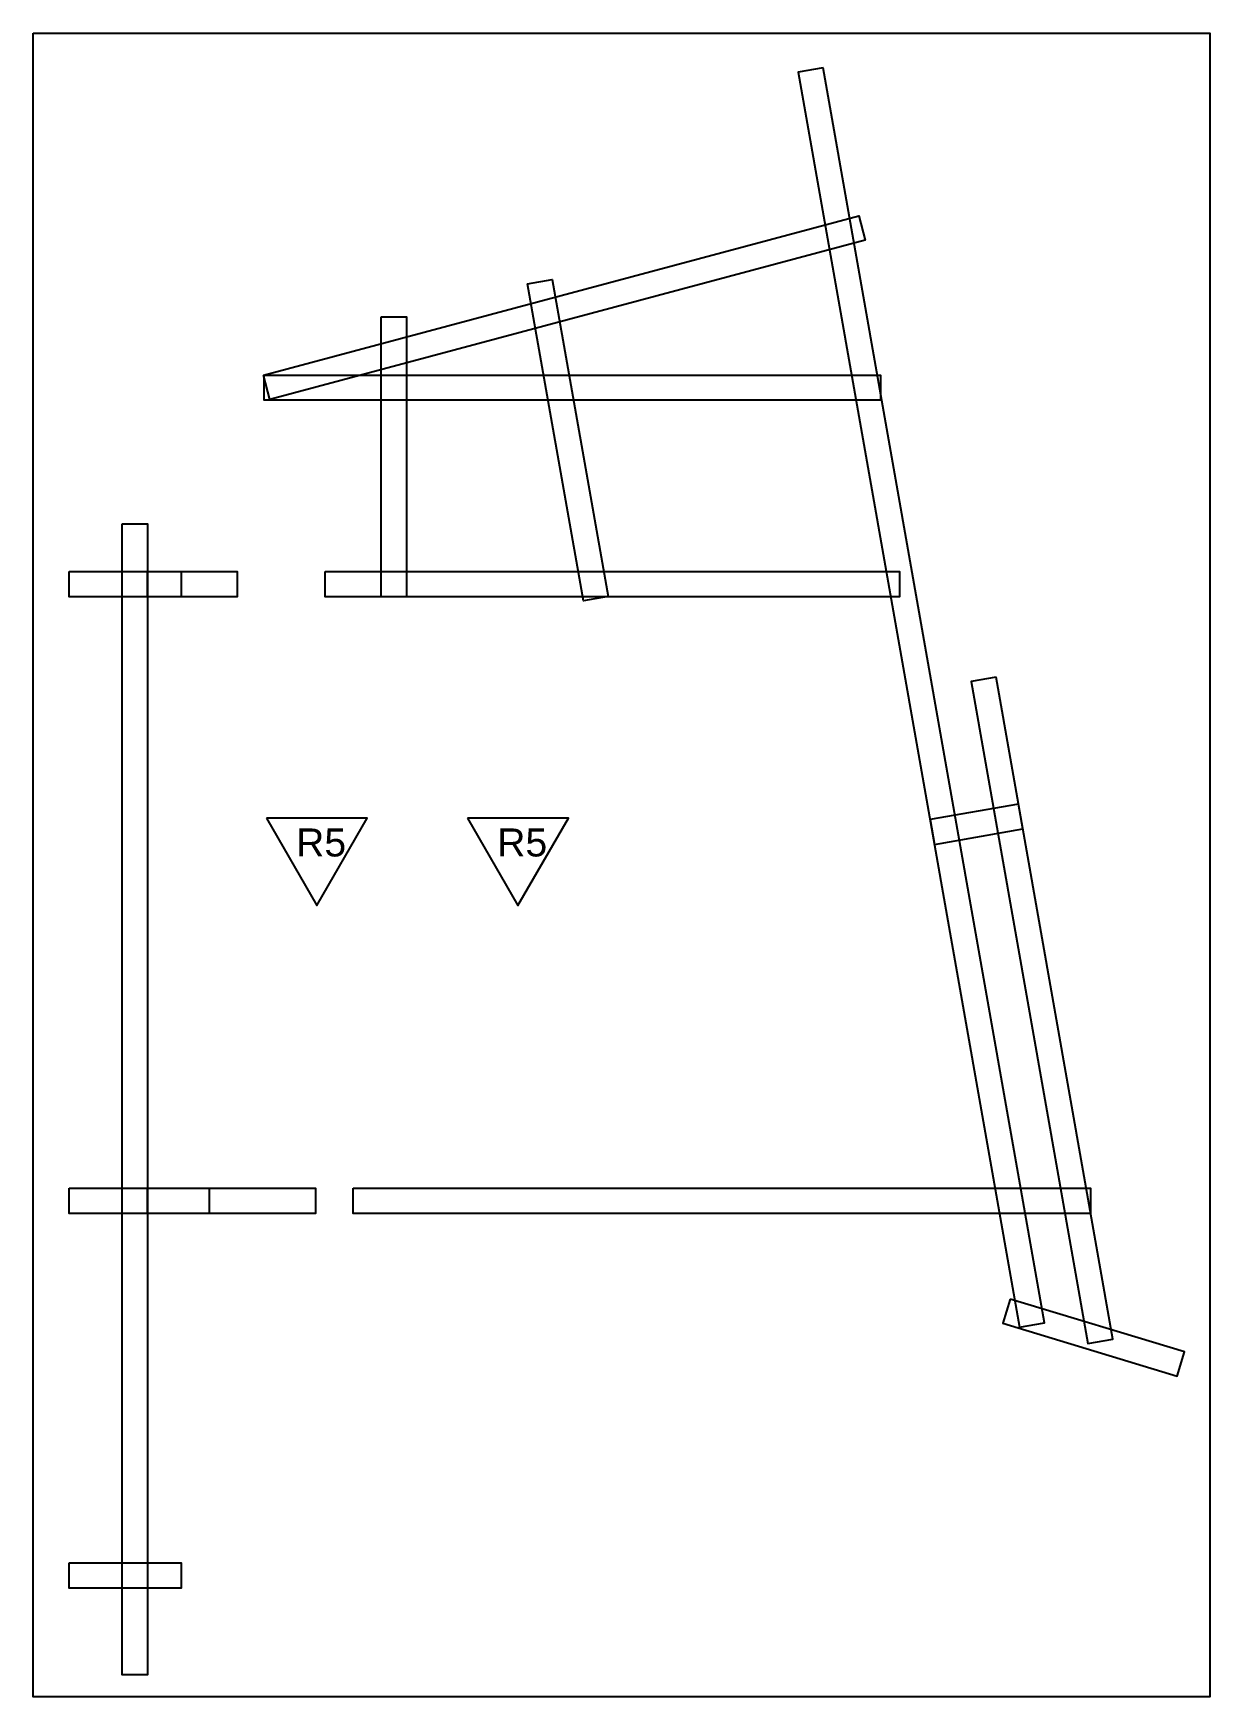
# Model space of a CAD drawing. Header units: millimetres. Extents: x -2666 to 6286, y -11880 to 4849.
# Drawn here: x 3768 to 4188, y 914 to 1508 of the extents above; entities that cross this region are included whole.
import ezdxf

# ---------------------------------------------------------------- set-up
doc = ezdxf.new("R2010")
doc.units = ezdxf.units.MM
doc.layers.add('0-rib1', color=6, linetype='Continuous')
doc.layers.add('座標', color=3, linetype='Continuous')
doc.layers.add('default', color=11, linetype='Continuous', plot=False)
doc.styles.get("Standard").update_dxf_attribs({"font": 'arial.ttf'})

msp = doc.modelspace()

# ---------------------------------------------------------------- texts
at = {"layer": '座標', "char_height": 10, "attachment_point": 1}
for insert in [(3861.735, 1224.158), (3933.528, 1224.158)]:
    msp.add_mtext_dynamic_manual_height_columns('R5', width=22.24738, gutter_width=12.5, heights=[0], dxfattribs=dict(at, insert=insert))

# ---------------------------------------------------------------- linework, layer by layer
at = {"layer": '0-rib1'}
for points in [[(4049.886, 1495.761), (4041.023, 1494.199), (4120.033, 1046.111), (4128.896, 1047.674)], [(3850.085, 1386.021), (4062.588, 1442.962), (4064.918, 1434.268), (3852.414, 1377.328)], [(3892.107, 1406.885), (3901.107, 1406.885), (3901.107, 1306.885), (3892.107, 1306.885)], [(3850.344, 1386.056), (4070.344, 1386.056), (4070.344, 1377.056), (3850.344, 1377.056)], [(3799.692, 1332.947), (3808.692, 1332.947), (3808.692, 921.885), (3799.692, 921.885)], [(3780.692, 1315.885), (3820.692, 1315.885), (3820.692, 1306.885), (3780.692, 1306.885)], [(3808.692, 1315.885), (3840.692, 1315.885), (3840.692, 1306.885), (3808.692, 1306.885)], [(3872.107, 1315.885), (4077.107, 1315.885), (4077.107, 1306.885), (3872.107, 1306.885)], [(4111.608, 1278.173), (4102.745, 1276.611), (4144.42, 1040.257), (4153.283, 1041.82)], [(4121.159, 1224.009), (4119.596, 1232.872), (4088.082, 1227.316), (4089.645, 1218.452)], [(3780.692, 1095.685), (3830.692, 1095.685), (3830.692, 1086.685), (3780.692, 1086.685)], [(3808.692, 1095.685), (3868.692, 1095.685), (3868.692, 1086.685), (3808.692, 1086.685)], [(3882.107, 1095.685), (4145.346, 1095.685), (4145.346, 1086.685), (3882.107, 1086.685)], [(4116.659, 1056.122), (4114.043, 1047.51), (4176.235, 1028.615), (4178.852, 1037.226)], [(3780.692, 961.885), (3820.692, 961.885), (3820.692, 952.885), (3780.692, 952.885)]]:
    msp.add_lwpolyline(points, close=True, dxfattribs=at)
msp.add_lwpolyline([(3944.341, 1418.667), (3953.205, 1420.23), (3973.174, 1306.977), (3964.311, 1305.414), (3944.341, 1418.667)], dxfattribs=at)
at = {"layer": 'default'}
msp.add_lwpolyline([(3767.904, 1508.114), (4187.904, 1508.114), (4187.904, 914.114), (3767.904, 914.114)], close=True, dxfattribs=at)
at = {"layer": '座標'}
for points in [[(3851.133, 1227.828), (3869.144, 1196.633), (3887.154, 1227.828)], [(3922.926, 1227.828), (3940.936, 1196.633), (3958.946, 1227.828)]]:
    msp.add_lwpolyline(points, close=True, dxfattribs=at)

msp.set_redraw_order([(e.dxf.handle, doc.entitydb.next_handle()) for e in msp.query("TEXT MTEXT ATTDEF DIMENSION ARC_DIMENSION")])  # texts and dimensions are drawn at this point

doc.saveas('drawing.dxf')
